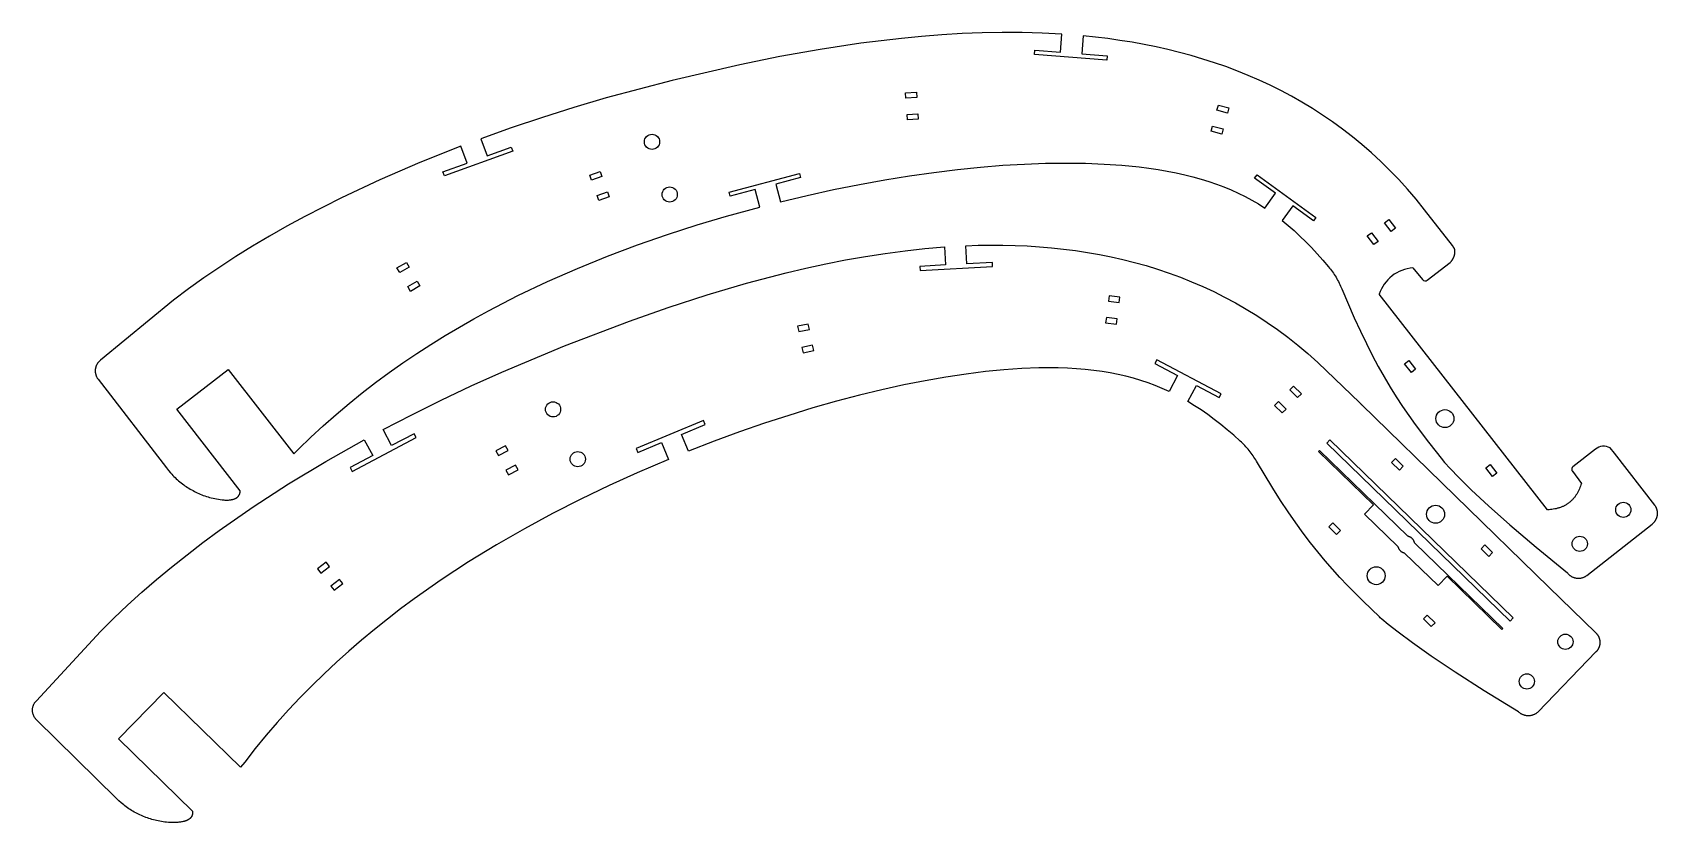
# Model space of a CAD drawing. Extents: x -698 to -318, y -2488 to -2303.
import ezdxf

# ---------------------------------------------------------------- set-up
doc = ezdxf.new("R2010")
doc.units = 0
doc.layers.add('FAB_3$CAMERA$NECK', color=7, linetype='CONTINUOUS')

msp = doc.modelspace()

# ---------------------------------------------------------------- linework, layer by layer
at = {"layer": 'FAB_3$CAMERA$NECK'}
for p, q in [((-480.28, -2303.54), (-485.01, -2303.81)), ((-475.57, -2303.35), (-480.28, -2303.54)), ((-470.88, -2303.27), (-475.57, -2303.35)), ((-466.21, -2303.29), (-470.88, -2303.27)), ((-461.56, -2303.42), (-466.21, -2303.29)), ((-456.95, -2303.66), (-461.56, -2303.42)), ((-457.29, -2307.87), (-456.95, -2303.66)), ((-513.48, -2307.22), (-522.93, -2308.91)), ((-503.99, -2305.79), (-513.48, -2307.22)), ((-494.49, -2304.64), (-503.99, -2305.79)), ((-489.75, -2304.18), (-494.49, -2304.64)), ((-485.01, -2303.81), (-489.75, -2304.18)), ((-463.35, -2308.38), (-463.27, -2307.39)), ((-463.27, -2307.39), (-457.29, -2307.87)), ((-451.97, -2304.06), (-452.31, -2308.27)), ((-449.08, -2304.36), (-451.97, -2304.06)), ((-446.21, -2304.71), (-449.08, -2304.36)), ((-443.36, -2305.11), (-446.21, -2304.71)), ((-440.53, -2305.56), (-443.36, -2305.11)), ((-437.72, -2306.07), (-440.53, -2305.56)), ((-434.92, -2306.64), (-437.72, -2306.07)), ((-432.15, -2307.26), (-434.92, -2306.64)), ((-429.39, -2307.94), (-432.15, -2307.26)), ((-532.31, -2310.8), (-548.12, -2314.46)), ((-522.93, -2308.91), (-532.31, -2310.8)), ((-446.41, -2309.76), (-463.35, -2308.38)), ((-452.31, -2308.27), (-446.33, -2308.76)), ((-446.33, -2308.76), (-446.41, -2309.76)), ((-426.66, -2308.68), (-429.39, -2307.94)), ((-423.95, -2309.48), (-426.66, -2308.68)), ((-421.27, -2310.34), (-423.95, -2309.48)), ((-418.61, -2311.26), (-421.27, -2310.34)), ((-415.98, -2312.25), (-418.61, -2311.26)), ((-548.12, -2314.46), (-563.54, -2318.59)), ((-413.37, -2313.3), (-415.98, -2312.25)), ((-410.79, -2314.42), (-413.37, -2313.3)), ((-408.24, -2315.61), (-410.79, -2314.42)), ((-563.54, -2318.59), (-571.08, -2320.82)), ((-493.49, -2317.36), (-490.96, -2317.19)), ((-493.41, -2318.63), (-493.49, -2317.36)), ((-490.87, -2318.46), (-493.41, -2318.63)), ((-490.96, -2317.19), (-490.87, -2318.46)), ((-405.72, -2316.86), (-408.24, -2315.61)), ((-403.23, -2318.19), (-405.72, -2316.86)), ((-400.78, -2319.58), (-403.23, -2318.19)), ((-571.08, -2320.82), (-578.48, -2323.15)), ((-493.16, -2322.43), (-490.63, -2322.26)), ((-493.08, -2323.7), (-493.16, -2322.43)), ((-490.63, -2322.26), (-490.55, -2323.53)), ((-420.67, -2321.47), (-420.33, -2320.25)), ((-418.22, -2322.14), (-420.67, -2321.47)), ((-420.33, -2320.25), (-417.88, -2320.91)), ((-417.88, -2320.91), (-418.22, -2322.14)), ((-398.35, -2321.05), (-400.78, -2319.58)), ((-395.96, -2322.59), (-398.35, -2321.05)), ((-393.6, -2324.2), (-395.96, -2322.59)), ((-585.74, -2325.59), (-592.86, -2328.12)), ((-578.48, -2323.15), (-585.74, -2325.59)), ((-490.55, -2323.53), (-493.08, -2323.7)), ((-422, -2326.38), (-421.67, -2325.15)), ((-419.55, -2327.04), (-422, -2326.38)), ((-421.67, -2325.15), (-419.21, -2325.82)), ((-419.21, -2325.82), (-419.55, -2327.04)), ((-391.28, -2325.9), (-393.6, -2324.2)), ((-388.99, -2327.66), (-391.28, -2325.9)), ((-597.54, -2329.87), (-607.18, -2333.71)), ((-596.1, -2333.83), (-597.54, -2329.87)), ((-592.86, -2328.12), (-591.4, -2332.12)), ((-591.4, -2332.12), (-585.76, -2330.07)), ((-585.76, -2330.07), (-585.42, -2331.01)), ((-386.74, -2329.51), (-388.99, -2327.66)), ((-384.53, -2331.43), (-386.74, -2329.51)), ((-607.18, -2333.71), (-616.49, -2337.73)), ((-601.74, -2335.89), (-596.1, -2333.83)), ((-585.42, -2331.01), (-601.4, -2336.83)), ((-470.73, -2334.34), (-465.65, -2334.05)), ((-465.65, -2334.05), (-460.74, -2333.87)), ((-460.74, -2333.87), (-456, -2333.81)), ((-456, -2333.81), (-451.44, -2333.87)), ((-451.44, -2333.87), (-447.06, -2334.04)), ((-447.06, -2334.04), (-442.88, -2334.33)), ((-382.36, -2333.44), (-384.53, -2331.43)), ((-380.23, -2335.53), (-382.36, -2333.44)), ((-616.49, -2337.73), (-625.45, -2341.93)), ((-601.4, -2336.83), (-601.74, -2335.89)), ((-567.38, -2336.62), (-564.99, -2335.77)), ((-566.95, -2337.82), (-567.38, -2336.62)), ((-564.56, -2336.97), (-566.95, -2337.82)), ((-564.99, -2335.77), (-564.56, -2336.97)), ((-534.78, -2340.59), (-518.35, -2336.24)), ((-518.09, -2337.21), (-523.89, -2338.74)), ((-518.35, -2336.24), (-518.09, -2337.21)), ((-504.31, -2338.81), (-498.37, -2337.74)), ((-498.37, -2337.74), (-492.57, -2336.8)), ((-492.57, -2336.8), (-486.89, -2335.99)), ((-486.89, -2335.99), (-481.36, -2335.31)), ((-481.36, -2335.31), (-475.97, -2334.77)), ((-475.97, -2334.77), (-470.73, -2334.34)), ((-442.88, -2334.33), (-438.89, -2334.72)), ((-438.89, -2334.72), (-436.62, -2335.01)), ((-436.62, -2335.01), (-434.42, -2335.33)), ((-434.42, -2335.33), (-432.29, -2335.69)), ((-432.29, -2335.69), (-430.22, -2336.1)), ((-430.22, -2336.1), (-428.21, -2336.54)), ((-428.21, -2336.54), (-426.27, -2337.02)), ((-426.27, -2337.02), (-424.38, -2337.55)), ((-424.38, -2337.55), (-422.54, -2338.12)), ((-411.86, -2337.38), (-411.27, -2336.57)), ((-407, -2340.89), (-411.86, -2337.38)), ((-411.27, -2336.57), (-397.5, -2346.53)), ((-378.13, -2337.7), (-380.23, -2335.53)), ((-376.08, -2339.95), (-378.13, -2337.7)), ((-565.68, -2341.41), (-563.28, -2340.56)), ((-565.25, -2342.61), (-565.68, -2341.41)), ((-562.86, -2341.75), (-565.25, -2342.61)), ((-563.28, -2340.56), (-562.86, -2341.75)), ((-534.52, -2341.56), (-534.78, -2340.59)), ((-528.72, -2340.02), (-534.52, -2341.56)), ((-527.64, -2344.12), (-528.72, -2340.02)), ((-523.89, -2338.74), (-522.79, -2342.88)), ((-522.79, -2342.88), (-516.52, -2341.38)), ((-516.52, -2341.38), (-510.36, -2340.03)), ((-510.36, -2340.03), (-504.31, -2338.81)), ((-422.54, -2338.12), (-420.76, -2338.74)), ((-420.76, -2338.74), (-419.02, -2339.39)), ((-419.02, -2339.39), (-417.33, -2340.1)), ((-417.33, -2340.1), (-415.69, -2340.85)), ((-415.69, -2340.85), (-414.08, -2341.65)), ((-414.08, -2341.65), (-412.51, -2342.5)), ((-409.48, -2344.34), (-407, -2340.89)), ((-374.07, -2342.29), (-376.08, -2339.95)), ((-625.45, -2341.93), (-634.05, -2346.33)), ((-535.37, -2346.24), (-527.64, -2344.12)), ((-412.51, -2342.5), (-410.98, -2343.39)), ((-410.98, -2343.39), (-409.48, -2344.34)), ((-402.94, -2343.82), (-405.43, -2347.26)), ((-398.08, -2347.34), (-402.94, -2343.82)), ((-372.11, -2344.72), (-374.07, -2342.29)), ((-365.59, -2353.09), (-372.11, -2344.72)), ((-638.22, -2348.59), (-642.3, -2350.91)), ((-634.05, -2346.33), (-638.22, -2348.59)), ((-549.23, -2350.54), (-542.27, -2348.3)), ((-542.27, -2348.3), (-535.37, -2346.24)), ((-405.43, -2347.26), (-404.02, -2348.42)), ((-404.02, -2348.42), (-402.63, -2349.63)), ((-397.5, -2346.53), (-398.08, -2347.34)), ((-381.46, -2347.79), (-380.45, -2347.02)), ((-379.91, -2349.81), (-381.46, -2347.79)), ((-380.45, -2347.02), (-378.9, -2349.03)), ((-378.9, -2349.03), (-379.91, -2349.81)), ((-642.3, -2350.91), (-646.28, -2353.28)), ((-563.26, -2355.61), (-556.24, -2352.97)), ((-556.24, -2352.97), (-549.23, -2350.54)), ((-479.43, -2353.16), (-476.53, -2353.06)), ((-479.19, -2357.38), (-479.43, -2353.16)), ((-476.53, -2353.06), (-473.64, -2353.02)), ((-473.64, -2353.02), (-470.76, -2353.03)), ((-470.76, -2353.03), (-467.89, -2353.09)), ((-467.89, -2353.09), (-465.04, -2353.21)), ((-402.63, -2349.63), (-401.26, -2350.89)), ((-401.26, -2350.89), (-399.9, -2352.21)), ((-399.9, -2352.21), (-398.56, -2353.59)), ((-385.49, -2350.88), (-384.48, -2350.11)), ((-383.94, -2352.9), (-385.49, -2350.88)), ((-384.48, -2350.11), (-382.93, -2352.13)), ((-382.93, -2352.13), (-383.94, -2352.9)), ((-365.55, -2353.14), (-365.59, -2353.09)), ((-365.51, -2353.2), (-365.55, -2353.14)), ((-650.17, -2355.69), (-653.96, -2358.17)), ((-646.28, -2353.28), (-650.17, -2355.69)), ((-570.27, -2358.46), (-563.26, -2355.61)), ((-512.2, -2357.41), (-507.55, -2356.49)), ((-507.55, -2356.49), (-502.91, -2355.67)), ((-502.91, -2355.67), (-498.27, -2354.95)), ((-498.27, -2354.95), (-493.64, -2354.33)), ((-493.64, -2354.33), (-489.03, -2353.83)), ((-489.03, -2353.83), (-484.42, -2353.44)), ((-484.42, -2353.44), (-484.19, -2357.66)), ((-465.04, -2353.21), (-462.19, -2353.39)), ((-462.19, -2353.39), (-459.36, -2353.63)), ((-459.36, -2353.63), (-456.54, -2353.93)), ((-456.54, -2353.93), (-453.73, -2354.29)), ((-453.73, -2354.29), (-450.94, -2354.71)), ((-450.94, -2354.71), (-448.16, -2355.2)), ((-448.16, -2355.2), (-445.4, -2355.75)), ((-445.4, -2355.75), (-442.66, -2356.37)), ((-442.66, -2356.37), (-439.94, -2357.06)), ((-398.56, -2353.59), (-397.22, -2355.02)), ((-397.22, -2355.02), (-395.9, -2356.52)), ((-395.9, -2356.52), (-394.58, -2358.07)), ((-366.06, -2356.98), (-365.98, -2356.91)), ((-365.98, -2356.91), (-365.91, -2356.83)), ((-365.91, -2356.83), (-365.83, -2356.75)), ((-365.83, -2356.75), (-365.79, -2356.71)), ((-365.79, -2356.71), (-365.76, -2356.67)), ((-365.76, -2356.67), (-365.72, -2356.62)), ((-365.72, -2356.62), (-365.69, -2356.58)), ((-365.69, -2356.58), (-365.65, -2356.54)), ((-365.65, -2356.54), (-365.62, -2356.49)), ((-365.62, -2356.49), (-365.59, -2356.44)), ((-365.59, -2356.44), (-365.55, -2356.4)), ((-365.55, -2356.4), (-365.52, -2356.35)), ((-365.52, -2356.35), (-365.49, -2356.3)), ((-365.47, -2353.25), (-365.51, -2353.2)), ((-365.49, -2356.3), (-365.46, -2356.25)), ((-365.44, -2353.31), (-365.47, -2353.25)), ((-365.46, -2356.25), (-365.43, -2356.2)), ((-365.4, -2353.37), (-365.44, -2353.31)), ((-365.43, -2356.2), (-365.4, -2356.15)), ((-365.37, -2353.43), (-365.4, -2353.37)), ((-365.4, -2356.15), (-365.37, -2356.1)), ((-365.33, -2353.49), (-365.37, -2353.43)), ((-365.37, -2356.1), (-365.35, -2356.05)), ((-365.35, -2356.05), (-365.32, -2355.99)), ((-365.12, -2353.77), (-365.33, -2353.49)), ((-365.32, -2355.99), (-365.29, -2355.94)), ((-365.29, -2355.94), (-365.27, -2355.88)), ((-365.27, -2355.88), (-365.25, -2355.83)), ((-365.25, -2355.83), (-365.22, -2355.77)), ((-365.22, -2355.77), (-365.2, -2355.72)), ((-365.2, -2355.72), (-365.18, -2355.66)), ((-365.18, -2355.66), (-365.16, -2355.6)), ((-365.16, -2355.6), (-365.14, -2355.55)), ((-365.14, -2355.55), (-365.13, -2355.49)), ((-365.13, -2355.49), (-365.11, -2355.43)), ((-365.1, -2353.82), (-365.12, -2353.77)), ((-365.11, -2355.43), (-365.1, -2355.37)), ((-365.09, -2353.88), (-365.1, -2353.82)), ((-365.1, -2355.37), (-365.08, -2355.31)), ((-365.08, -2353.94), (-365.09, -2353.88)), ((-365.06, -2353.99), (-365.08, -2353.94)), ((-365.08, -2355.31), (-365.07, -2355.25)), ((-365.07, -2355.25), (-365.06, -2355.19)), ((-365.05, -2354.05), (-365.06, -2353.99)), ((-365.06, -2355.19), (-365.05, -2355.13)), ((-365.04, -2354.11), (-365.05, -2354.05)), ((-365.05, -2355.13), (-365.04, -2355.07)), ((-365.03, -2354.17), (-365.04, -2354.11)), ((-365.04, -2355.07), (-365.03, -2355.01)), ((-365.03, -2354.23), (-365.03, -2354.17)), ((-365.02, -2354.29), (-365.03, -2354.23)), ((-365.03, -2355.01), (-365.02, -2354.95)), ((-365.01, -2354.35), (-365.02, -2354.29)), ((-365.02, -2354.89), (-365.01, -2354.83)), ((-365.02, -2354.95), (-365.02, -2354.89)), ((-365.01, -2354.41), (-365.01, -2354.35)), ((-365.01, -2354.47), (-365.01, -2354.41)), ((-365.01, -2354.53), (-365.01, -2354.47)), ((-365, -2354.59), (-365.01, -2354.53)), ((-365.01, -2354.71), (-365, -2354.65)), ((-365.01, -2354.77), (-365.01, -2354.71)), ((-365.01, -2354.83), (-365.01, -2354.77)), ((-365, -2354.65), (-365, -2354.59)), ((-657.66, -2360.69), (-661.26, -2363.27)), ((-653.96, -2358.17), (-657.66, -2360.69)), ((-612.5, -2358.34), (-610.3, -2357.06)), ((-611.86, -2359.44), (-612.5, -2358.34)), ((-609.66, -2358.16), (-611.86, -2359.44)), ((-610.3, -2357.06), (-609.66, -2358.16)), ((-577.27, -2361.53), (-570.27, -2358.46)), ((-530.74, -2361.95), (-521.48, -2359.52)), ((-521.48, -2359.52), (-516.84, -2358.42)), ((-516.84, -2358.42), (-512.2, -2357.41)), ((-484.19, -2357.66), (-490.18, -2357.99)), ((-490.18, -2357.99), (-490.12, -2358.99)), ((-490.12, -2358.99), (-473.15, -2358.04)), ((-473.2, -2357.05), (-479.19, -2357.38)), ((-473.15, -2358.04), (-473.2, -2357.05)), ((-439.94, -2357.06), (-437.23, -2357.82)), ((-437.23, -2357.82), (-434.54, -2358.65)), ((-434.54, -2358.65), (-431.87, -2359.55)), ((-431.87, -2359.55), (-429.23, -2360.52)), ((-429.23, -2360.52), (-426.6, -2361.57)), ((-394.58, -2358.07), (-394.34, -2358.37)), ((-394.34, -2358.37), (-394.1, -2358.66)), ((-394.1, -2358.66), (-393.87, -2358.97)), ((-393.87, -2358.97), (-393.65, -2359.28)), ((-393.65, -2359.28), (-393.43, -2359.59)), ((-393.43, -2359.59), (-393.22, -2359.91)), ((-393.22, -2359.91), (-393.01, -2360.23)), ((-393.01, -2360.23), (-392.81, -2360.55)), ((-392.81, -2360.55), (-392.62, -2360.88)), ((-374.81, -2358.34), (-372.55, -2361.08)), ((-371.45, -2361.2), (-366.14, -2357.05)), ((-366.14, -2357.05), (-366.06, -2356.98)), ((-661.26, -2363.27), (-664.76, -2365.92)), ((-609.95, -2362.73), (-607.75, -2361.46)), ((-609.31, -2363.83), (-609.95, -2362.73)), ((-607.11, -2362.55), (-609.31, -2363.83)), ((-607.75, -2361.46), (-607.11, -2362.55)), ((-584.21, -2364.83), (-577.27, -2361.53)), ((-539.94, -2364.66), (-530.74, -2361.95)), ((-426.6, -2361.57), (-424, -2362.69)), ((-424, -2362.69), (-421.42, -2363.89)), ((-421.42, -2363.89), (-418.87, -2365.17)), ((-392.62, -2360.88), (-392.43, -2361.21)), ((-392.43, -2361.21), (-392.25, -2361.55)), ((-392.25, -2361.55), (-392.07, -2361.89)), ((-392.07, -2361.89), (-391.9, -2362.23)), ((-391.9, -2362.23), (-391.74, -2362.58)), ((-391.74, -2362.58), (-391.59, -2362.92)), ((-391.59, -2362.92), (-391.44, -2363.27)), ((-391.44, -2363.27), (-388.54, -2370.03)), ((-343.31, -2414.96), (-382.72, -2364.52)), ((-664.76, -2365.92), (-681.85, -2379.93)), ((-591.09, -2368.38), (-584.21, -2364.83)), ((-558.11, -2370.77), (-549.07, -2367.61)), ((-549.07, -2367.61), (-539.94, -2364.66)), ((-445.89, -2364.89), (-446.05, -2366.15)), ((-446.05, -2366.15), (-443.53, -2366.47)), ((-443.37, -2365.22), (-445.89, -2364.89)), ((-443.53, -2366.47), (-443.37, -2365.22)), ((-418.87, -2365.17), (-416.33, -2366.53)), ((-416.33, -2366.53), (-413.83, -2367.97)), ((-413.83, -2367.97), (-411.35, -2369.5)), ((-597.88, -2372.18), (-594.49, -2370.25)), ((-594.49, -2370.25), (-591.09, -2368.38)), ((-573.28, -2376.54), (-558.11, -2370.77)), ((-516.27, -2371.48), (-518.76, -2371.98)), ((-518.76, -2371.98), (-518.5, -2373.23)), ((-516.02, -2372.72), (-516.27, -2371.48)), ((-446.54, -2369.93), (-446.7, -2371.19)), ((-446.7, -2371.19), (-444.18, -2371.51)), ((-444.02, -2370.25), (-446.54, -2369.93)), ((-444.18, -2371.51), (-444.02, -2370.25)), ((-411.35, -2369.5), (-408.9, -2371.1)), ((-408.9, -2371.1), (-406.47, -2372.79)), ((-388.54, -2370.03), (-387.12, -2373.12)), ((-604.55, -2376.23), (-601.23, -2374.17)), ((-601.23, -2374.17), (-597.88, -2372.18)), ((-518.5, -2373.23), (-516.02, -2372.72)), ((-406.47, -2372.79), (-404.07, -2374.57)), ((-404.07, -2374.57), (-401.71, -2376.44)), ((-387.12, -2373.12), (-385.71, -2376.03)), ((-611.1, -2380.56), (-607.84, -2378.36)), ((-607.84, -2378.36), (-604.55, -2376.23)), ((-587.99, -2382.73), (-573.28, -2376.54)), ((-515.25, -2376.45), (-517.74, -2376.96)), ((-517.74, -2376.96), (-517.49, -2378.21)), ((-517.49, -2378.21), (-515, -2377.7)), ((-515, -2377.7), (-515.25, -2376.45)), ((-401.71, -2376.44), (-399.37, -2378.39)), ((-399.37, -2378.39), (-397.06, -2380.44)), ((-385.71, -2376.03), (-384.32, -2378.78)), ((-384.32, -2378.78), (-382.92, -2381.39)), ((-683.07, -2382.16), (-683.08, -2382.27)), ((-683.08, -2382.27), (-683.08, -2382.37)), ((-683.08, -2382.37), (-683.08, -2382.48)), ((-683.08, -2382.48), (-683.08, -2382.59)), ((-683.08, -2382.59), (-683.07, -2382.7)), ((-683.06, -2382.05), (-683.07, -2382.16)), ((-683.07, -2382.7), (-683.06, -2382.81)), ((-683.04, -2381.94), (-683.06, -2382.05)), ((-683.06, -2382.81), (-683.05, -2382.92)), ((-683.05, -2382.92), (-683.03, -2383.02)), ((-683.02, -2381.83), (-683.04, -2381.94)), ((-683.03, -2383.02), (-683.01, -2383.13)), ((-683, -2381.73), (-683.02, -2381.83)), ((-683.01, -2383.13), (-682.98, -2383.23)), ((-682.97, -2381.62), (-683, -2381.73)), ((-682.98, -2383.23), (-682.95, -2383.34)), ((-682.94, -2381.52), (-682.97, -2381.62)), ((-682.95, -2383.34), (-682.92, -2383.44)), ((-682.91, -2381.42), (-682.94, -2381.52)), ((-682.92, -2383.44), (-682.89, -2383.55)), ((-682.87, -2381.31), (-682.91, -2381.42)), ((-682.89, -2383.55), (-682.85, -2383.65)), ((-682.83, -2381.21), (-682.87, -2381.31)), ((-682.79, -2381.11), (-682.83, -2381.21)), ((-682.74, -2381.01), (-682.79, -2381.11)), ((-682.69, -2380.92), (-682.74, -2381.01)), ((-682.64, -2380.82), (-682.69, -2380.92)), ((-682.58, -2380.73), (-682.64, -2380.82)), ((-682.52, -2380.64), (-682.58, -2380.73)), ((-682.46, -2380.55), (-682.52, -2380.64)), ((-682.39, -2380.47), (-682.46, -2380.55)), ((-682.32, -2380.38), (-682.39, -2380.47)), ((-682.25, -2380.3), (-682.32, -2380.38)), ((-682.17, -2380.22), (-682.25, -2380.3)), ((-682.1, -2380.15), (-682.17, -2380.22)), ((-682.02, -2380.07), (-682.1, -2380.15)), ((-681.93, -2380), (-682.02, -2380.07)), ((-681.85, -2379.93), (-681.93, -2380)), ((-664.03, -2391.39), (-652.02, -2382.08)), ((-652.02, -2382.08), (-636.66, -2401.85)), ((-617.49, -2385.17), (-614.31, -2382.83)), ((-614.31, -2382.83), (-611.1, -2380.56)), ((-595.15, -2385.96), (-587.99, -2382.73)), ((-479.37, -2383.18), (-484.06, -2383.88)), ((-474.85, -2382.62), (-479.37, -2383.18)), ((-470.49, -2382.2), (-474.85, -2382.62)), ((-466.3, -2381.91), (-470.49, -2382.2)), ((-462.3, -2381.76), (-466.3, -2381.91)), ((-460.02, -2381.73), (-462.3, -2381.76)), ((-457.79, -2381.75), (-460.02, -2381.73)), ((-455.63, -2381.82), (-457.79, -2381.75)), ((-453.53, -2381.94), (-455.63, -2381.82)), ((-451.48, -2382.1), (-453.53, -2381.94)), ((-449.48, -2382.32), (-451.48, -2382.1)), ((-447.54, -2382.58), (-449.48, -2382.32)), ((-445.64, -2382.9), (-447.54, -2382.58)), ((-443.79, -2383.26), (-445.64, -2382.9)), ((-441.98, -2383.68), (-443.79, -2383.26)), ((-434.69, -2379.83), (-435.16, -2380.71)), ((-435.16, -2380.71), (-429.87, -2383.53)), ((-419.69, -2387.82), (-434.69, -2379.83)), ((-429.87, -2383.53), (-431.86, -2387.28)), ((-397.06, -2380.44), (-387.23, -2389.93)), ((-382.92, -2381.39), (-381.52, -2383.87)), ((-376.76, -2380.79), (-375.76, -2380.01)), ((-375.19, -2382.79), (-376.76, -2380.79)), ((-375.76, -2380.01), (-374.19, -2382.01)), ((-374.19, -2382.01), (-375.19, -2382.79)), ((-682.85, -2383.65), (-682.8, -2383.75)), ((-682.8, -2383.75), (-682.76, -2383.85)), ((-682.76, -2383.85), (-682.71, -2383.94)), ((-682.71, -2383.94), (-682.65, -2384.04)), ((-682.65, -2384.04), (-682.6, -2384.13)), ((-682.6, -2384.13), (-682.54, -2384.22)), ((-682.54, -2384.22), (-682.48, -2384.31)), ((-682.48, -2384.31), (-682.41, -2384.4)), ((-682.41, -2384.4), (-666.41, -2405.14)), ((-620.62, -2387.58), (-617.49, -2385.17)), ((-602.17, -2389.28), (-595.15, -2385.96)), ((-499.03, -2386.84), (-504.29, -2388.12)), ((-493.9, -2385.71), (-499.03, -2386.84)), ((-488.9, -2384.73), (-493.9, -2385.71)), ((-484.06, -2383.88), (-488.9, -2384.73)), ((-440.21, -2384.15), (-441.98, -2383.68)), ((-438.48, -2384.67), (-440.21, -2384.15)), ((-436.78, -2385.24), (-438.48, -2384.67)), ((-435.11, -2385.87), (-436.78, -2385.24)), ((-433.47, -2386.55), (-435.11, -2385.87)), ((-431.86, -2387.28), (-433.47, -2386.55)), ((-427.45, -2389.63), (-425.45, -2385.88)), ((-425.45, -2385.88), (-420.16, -2388.7)), ((-402.73, -2385.99), (-403.62, -2386.89)), ((-403.62, -2386.89), (-401.82, -2388.67)), ((-400.92, -2387.77), (-402.73, -2385.99)), ((-381.52, -2383.87), (-380.12, -2386.25)), ((-380.12, -2386.25), (-378.7, -2388.53)), ((-626.74, -2392.63), (-623.7, -2390.07)), ((-623.7, -2390.07), (-620.62, -2387.58)), ((-609.03, -2392.69), (-602.17, -2389.28)), ((-515.2, -2391.11), (-520.82, -2392.84)), ((-509.68, -2389.54), (-515.2, -2391.11)), ((-504.29, -2388.12), (-509.68, -2389.54)), ((-425.89, -2390.58), (-427.45, -2389.63)), ((-424.35, -2391.59), (-425.89, -2390.58)), ((-420.16, -2388.7), (-419.69, -2387.82)), ((-406.3, -2389.6), (-407.2, -2390.5)), ((-407.2, -2390.5), (-405.39, -2392.29)), ((-404.5, -2391.38), (-406.3, -2389.6)), ((-401.82, -2388.67), (-400.92, -2387.77)), ((-387.23, -2389.93), (-387.18, -2389.98)), ((-387.18, -2389.98), (-387.14, -2390.03)), ((-387.14, -2390.03), (-387.09, -2390.08)), ((-387.09, -2390.08), (-387.05, -2390.13)), ((-387.05, -2390.13), (-387, -2390.18)), ((-387, -2390.18), (-386.96, -2390.23)), ((-386.96, -2390.23), (-386.92, -2390.28)), ((-386.92, -2390.28), (-386.88, -2390.34)), ((-386.88, -2390.34), (-343.02, -2433.01)), ((-378.7, -2388.53), (-377.26, -2390.74)), ((-377.26, -2390.74), (-375.8, -2392.88)), ((-649.15, -2410.48), (-664.03, -2391.39)), ((-629.72, -2395.27), (-626.74, -2392.63)), ((-615.74, -2396.17), (-609.03, -2392.69)), ((-540.81, -2394.07), (-556.5, -2400.62)), ((-540.43, -2394.99), (-540.81, -2394.07)), ((-526.55, -2394.71), (-532.38, -2396.73)), ((-520.82, -2392.84), (-526.55, -2394.71)), ((-422.82, -2392.65), (-424.35, -2391.59)), ((-421.3, -2393.78), (-422.82, -2392.65)), ((-419.78, -2394.96), (-421.3, -2393.78)), ((-418.26, -2396.2), (-419.78, -2394.96)), ((-405.39, -2392.29), (-404.5, -2391.38)), ((-375.8, -2392.88), (-374.3, -2394.98)), ((-374.3, -2394.98), (-371.2, -2399.12)), ((-635.52, -2400.77), (-632.65, -2397.98)), ((-632.65, -2397.98), (-629.72, -2395.27)), ((-629.16, -2403.65), (-620.14, -2398.54)), ((-623.01, -2405.95), (-607.98, -2398.02)), ((-620.14, -2398.54), (-618.17, -2402.27)), ((-613.75, -2399.93), (-615.74, -2396.17)), ((-608.44, -2397.13), (-613.75, -2399.93)), ((-607.98, -2398.02), (-608.44, -2397.13)), ((-545.96, -2397.31), (-540.43, -2394.99)), ((-544.32, -2401.25), (-545.96, -2397.31)), ((-532.38, -2396.73), (-538.31, -2398.92)), ((-416.74, -2397.5), (-418.26, -2396.2)), ((-415.22, -2398.86), (-416.74, -2397.5)), ((-394.25, -2398.6), (-394.94, -2399.32)), ((-351.4, -2440.25), (-394.25, -2398.6)), ((-636.66, -2401.85), (-635.52, -2400.77)), ((-618.17, -2402.27), (-623.48, -2405.07)), ((-587.08, -2399.95), (-589.34, -2401.12)), ((-589.34, -2401.12), (-588.75, -2402.25)), ((-588.75, -2402.25), (-586.5, -2401.08)), ((-586.5, -2401.08), (-587.08, -2399.95)), ((-556.5, -2400.62), (-556.11, -2401.54)), ((-556.11, -2401.54), (-550.58, -2399.23)), ((-550.58, -2399.23), (-548.95, -2403.14)), ((-538.31, -2398.92), (-544.32, -2401.25)), ((-414.95, -2399.12), (-415.22, -2398.86)), ((-414.67, -2399.38), (-414.95, -2399.12)), ((-414.4, -2399.65), (-414.67, -2399.38)), ((-414.14, -2399.93), (-414.4, -2399.65)), ((-413.88, -2400.21), (-414.14, -2399.93)), ((-413.63, -2400.49), (-413.88, -2400.21)), ((-413.38, -2400.78), (-413.63, -2400.49)), ((-413.14, -2401.08), (-413.38, -2400.78)), ((-412.9, -2401.38), (-413.14, -2401.08)), ((-412.67, -2401.68), (-412.9, -2401.38)), ((-412.44, -2401.99), (-412.67, -2401.68)), ((-412.22, -2402.3), (-412.44, -2401.99)), ((-412.01, -2402.62), (-412.22, -2402.3)), ((-396.65, -2401.07), (-396.87, -2401.3)), ((-396.87, -2401.3), (-384.05, -2413.76)), ((-383.83, -2413.53), (-396.65, -2401.07)), ((-394.94, -2399.32), (-352.1, -2440.96)), ((-371.2, -2399.12), (-367.92, -2403.28)), ((-332.13, -2400.75), (-337.38, -2404.85)), ((-327.69, -2401.73), (-328.69, -2400.45)), ((-318.23, -2413.87), (-327.69, -2401.73)), ((-666.41, -2405.14), (-665.93, -2405.74)), ((-665.93, -2405.74), (-665.44, -2406.32)), ((-665.44, -2406.32), (-665.18, -2406.6)), ((-637.84, -2408.9), (-629.16, -2403.65)), ((-623.48, -2405.07), (-623.01, -2405.95)), ((-584.75, -2404.46), (-587, -2405.63)), ((-587, -2405.63), (-586.42, -2406.76)), ((-586.42, -2406.76), (-584.16, -2405.59)), ((-584.16, -2405.59), (-584.75, -2404.46)), ((-556.32, -2406.29), (-562.87, -2409.27)), ((-548.95, -2403.14), (-556.32, -2406.29)), ((-411.8, -2402.94), (-412.01, -2402.62)), ((-411.6, -2403.26), (-411.8, -2402.94)), ((-411.41, -2403.59), (-411.6, -2403.26)), ((-407.61, -2409.89), (-411.41, -2403.59)), ((-378.92, -2402.96), (-379.81, -2403.87)), ((-379.81, -2403.87), (-377.98, -2405.64)), ((-377.1, -2404.72), (-378.92, -2402.96)), ((-377.98, -2405.64), (-377.1, -2404.72)), ((-367.92, -2403.28), (-367.74, -2403.49)), ((-367.74, -2403.49), (-367.4, -2403.89)), ((-367.4, -2403.89), (-366.14, -2405.26)), ((-366.14, -2405.26), (-364.06, -2407.41)), ((-357.76, -2405.15), (-356.76, -2404.37)), ((-356.2, -2407.16), (-357.76, -2405.15)), ((-356.76, -2404.37), (-355.2, -2406.38)), ((-355.2, -2406.38), (-356.2, -2407.16)), ((-337.66, -2405.35), (-337.67, -2405.37)), ((-337.67, -2405.37), (-337.67, -2405.39)), ((-337.67, -2405.39), (-337.67, -2405.41)), ((-337.67, -2405.41), (-337.67, -2405.43)), ((-337.67, -2405.43), (-337.67, -2405.45)), ((-337.67, -2405.45), (-337.67, -2405.47)), ((-337.67, -2405.47), (-337.67, -2405.49)), ((-337.67, -2405.49), (-337.67, -2405.51)), ((-337.67, -2405.51), (-337.67, -2405.53)), ((-337.67, -2405.53), (-337.67, -2405.55)), ((-337.67, -2405.55), (-337.66, -2405.57)), ((-337.65, -2405.29), (-337.66, -2405.31)), ((-337.66, -2405.31), (-337.66, -2405.33)), ((-337.66, -2405.33), (-337.66, -2405.35)), ((-337.66, -2405.57), (-337.66, -2405.59)), ((-337.66, -2405.59), (-337.66, -2405.61)), ((-337.66, -2405.61), (-337.65, -2405.63)), ((-337.64, -2405.25), (-337.65, -2405.27)), ((-337.65, -2405.27), (-337.65, -2405.29)), ((-337.65, -2405.63), (-337.65, -2405.65)), ((-337.65, -2405.65), (-337.64, -2405.67)), ((-337.63, -2405.21), (-337.64, -2405.23)), ((-337.64, -2405.23), (-337.64, -2405.25)), ((-337.64, -2405.67), (-337.64, -2405.68)), ((-337.64, -2405.68), (-337.63, -2405.7)), ((-337.62, -2405.18), (-337.63, -2405.2)), ((-337.63, -2405.2), (-337.63, -2405.21)), ((-337.63, -2405.7), (-337.63, -2405.72)), ((-337.63, -2405.72), (-337.62, -2405.74)), ((-337.61, -2405.16), (-337.62, -2405.18)), ((-337.62, -2405.74), (-337.61, -2405.76)), ((-337.6, -2405.14), (-337.61, -2405.16)), ((-337.61, -2405.76), (-337.61, -2405.77)), ((-337.61, -2405.77), (-337.6, -2405.79)), ((-337.59, -2405.11), (-337.6, -2405.12)), ((-337.6, -2405.12), (-337.6, -2405.14)), ((-337.6, -2405.79), (-337.59, -2405.81)), ((-337.58, -2405.09), (-337.59, -2405.11)), ((-337.59, -2405.81), (-337.58, -2405.82)), ((-337.57, -2405.07), (-337.58, -2405.09)), ((-337.58, -2405.82), (-337.57, -2405.84)), ((-337.56, -2405.05), (-337.57, -2405.07)), ((-337.57, -2405.84), (-337.56, -2405.86)), ((-337.55, -2405.04), (-337.56, -2405.05)), ((-337.56, -2405.86), (-337.56, -2405.87)), ((-337.56, -2405.87), (-337.55, -2405.89)), ((-337.54, -2405.02), (-337.55, -2405.04)), ((-337.55, -2405.89), (-337.54, -2405.9)), ((-337.53, -2405.01), (-337.54, -2405.02)), ((-337.54, -2405.9), (-337.53, -2405.92)), ((-337.52, -2404.99), (-337.53, -2405.01)), ((-337.53, -2405.92), (-337.52, -2405.93)), ((-337.51, -2404.98), (-337.52, -2404.99)), ((-337.52, -2405.93), (-335.41, -2408.78)), ((-337.49, -2404.96), (-337.51, -2404.98)), ((-337.48, -2404.95), (-337.49, -2404.96)), ((-337.47, -2404.93), (-337.48, -2404.95)), ((-337.46, -2404.92), (-337.47, -2404.93)), ((-337.44, -2404.91), (-337.46, -2404.92)), ((-337.43, -2404.89), (-337.44, -2404.91)), ((-337.42, -2404.88), (-337.43, -2404.89)), ((-337.41, -2404.87), (-337.42, -2404.88)), ((-337.39, -2404.86), (-337.41, -2404.87)), ((-337.38, -2404.85), (-337.39, -2404.86)), ((-665.18, -2406.6), (-664.93, -2406.88)), ((-664.93, -2406.88), (-664.66, -2407.15)), ((-664.66, -2407.15), (-664.4, -2407.41)), ((-664.4, -2407.41), (-664.12, -2407.67)), ((-664.12, -2407.67), (-663.85, -2407.92)), ((-663.85, -2407.92), (-663.57, -2408.17)), ((-663.57, -2408.17), (-663.28, -2408.4)), ((-663.28, -2408.4), (-662.99, -2408.64)), ((-662.99, -2408.64), (-662.69, -2408.86)), ((-662.69, -2408.86), (-662.39, -2409.08)), ((-662.39, -2409.08), (-662.09, -2409.3)), ((-662.09, -2409.3), (-661.78, -2409.5)), ((-661.78, -2409.5), (-661.47, -2409.71)), ((-661.47, -2409.71), (-661.16, -2409.9)), ((-661.16, -2409.9), (-660.84, -2410.09)), ((-660.84, -2410.09), (-660.19, -2410.46)), ((-646.14, -2414.28), (-637.84, -2408.9)), ((-562.87, -2409.27), (-569.47, -2412.44)), ((-405.79, -2412.75), (-407.61, -2409.89)), ((-364.06, -2407.41), (-361.09, -2410.32)), ((-335.87, -2410.05), (-336.01, -2410.36)), ((-335.74, -2409.74), (-335.87, -2410.05)), ((-335.62, -2409.42), (-335.74, -2409.74)), ((-335.51, -2409.1), (-335.62, -2409.42)), ((-335.41, -2408.78), (-335.51, -2409.1)), ((-660.19, -2410.46), (-659.87, -2410.63)), ((-659.87, -2410.63), (-659.53, -2410.8)), ((-659.53, -2410.8), (-659.2, -2410.97)), ((-659.2, -2410.97), (-658.86, -2411.12)), ((-658.86, -2411.12), (-658.51, -2411.28)), ((-658.51, -2411.28), (-658.16, -2411.42)), ((-658.16, -2411.42), (-657.81, -2411.56)), ((-657.81, -2411.56), (-657.44, -2411.69)), ((-657.44, -2411.69), (-657.08, -2411.82)), ((-657.08, -2411.82), (-656.7, -2411.93)), ((-656.7, -2411.93), (-656.32, -2412.04)), ((-656.32, -2412.04), (-655.93, -2412.15)), ((-655.93, -2412.15), (-655.53, -2412.24)), ((-655.53, -2412.24), (-655.12, -2412.33)), ((-655.12, -2412.33), (-654.7, -2412.41)), ((-654.7, -2412.41), (-654.28, -2412.48)), ((-654.28, -2412.48), (-653.84, -2412.55)), ((-653.84, -2412.55), (-653.4, -2412.6)), ((-653.4, -2412.6), (-653.18, -2412.62)), ((-653.18, -2412.62), (-652.96, -2412.64)), ((-652.96, -2412.64), (-652.74, -2412.65)), ((-652.74, -2412.65), (-652.52, -2412.66)), ((-652.52, -2412.66), (-652.31, -2412.66)), ((-652.31, -2412.66), (-652.09, -2412.66)), ((-652.09, -2412.66), (-651.88, -2412.65)), ((-651.88, -2412.65), (-651.67, -2412.64)), ((-651.67, -2412.64), (-651.57, -2412.63)), ((-651.57, -2412.63), (-651.47, -2412.61)), ((-651.47, -2412.61), (-651.37, -2412.6)), ((-651.37, -2412.6), (-651.27, -2412.59)), ((-651.27, -2412.59), (-651.18, -2412.57)), ((-651.18, -2412.57), (-651.08, -2412.55)), ((-651.08, -2412.55), (-650.99, -2412.53)), ((-650.99, -2412.53), (-650.89, -2412.51)), ((-650.89, -2412.51), (-650.8, -2412.48)), ((-650.8, -2412.48), (-650.71, -2412.46)), ((-650.71, -2412.46), (-650.62, -2412.43)), ((-650.62, -2412.43), (-650.54, -2412.4)), ((-650.54, -2412.4), (-650.45, -2412.37)), ((-650.45, -2412.37), (-650.37, -2412.33)), ((-650.37, -2412.33), (-650.29, -2412.29)), ((-650.29, -2412.29), (-650.25, -2412.27)), ((-650.25, -2412.27), (-650.21, -2412.25)), ((-650.21, -2412.25), (-650.18, -2412.23)), ((-650.18, -2412.23), (-650.14, -2412.21)), ((-650.14, -2412.21), (-650.1, -2412.19)), ((-650.1, -2412.19), (-650.07, -2412.17)), ((-650.07, -2412.17), (-650.03, -2412.14)), ((-650.03, -2412.14), (-649.99, -2412.12)), ((-649.99, -2412.12), (-649.96, -2412.1)), ((-649.96, -2412.1), (-649.93, -2412.07)), ((-649.93, -2412.07), (-649.89, -2412.05)), ((-649.89, -2412.05), (-649.86, -2412.02)), ((-649.86, -2412.02), (-649.83, -2411.99)), ((-649.83, -2411.99), (-649.8, -2411.96)), ((-649.8, -2411.96), (-649.76, -2411.94)), ((-649.76, -2411.94), (-649.73, -2411.91)), ((-649.73, -2411.91), (-649.7, -2411.88)), ((-649.7, -2411.88), (-649.68, -2411.85)), ((-649.68, -2411.85), (-649.65, -2411.82)), ((-649.65, -2411.82), (-649.62, -2411.79)), ((-649.62, -2411.79), (-649.59, -2411.75)), ((-649.59, -2411.75), (-649.57, -2411.72)), ((-649.57, -2411.72), (-649.54, -2411.69)), ((-649.54, -2411.69), (-649.52, -2411.65)), ((-649.52, -2411.65), (-649.49, -2411.62)), ((-649.49, -2411.62), (-649.47, -2411.58)), ((-649.47, -2411.58), (-649.45, -2411.54)), ((-649.45, -2411.54), (-649.42, -2411.51)), ((-649.42, -2411.51), (-649.4, -2411.47)), ((-649.4, -2411.47), (-649.38, -2411.43)), ((-649.38, -2411.43), (-649.36, -2411.39)), ((-649.36, -2411.39), (-649.34, -2411.35)), ((-649.34, -2411.35), (-649.33, -2411.31)), ((-649.33, -2411.31), (-649.31, -2411.27)), ((-649.31, -2411.27), (-649.29, -2411.22)), ((-649.29, -2411.22), (-649.28, -2411.18)), ((-649.28, -2411.18), (-649.26, -2411.14)), ((-649.26, -2411.14), (-649.25, -2411.09)), ((-649.25, -2411.09), (-649.24, -2411.04)), ((-649.24, -2411.04), (-649.22, -2411)), ((-649.22, -2411), (-649.21, -2410.95)), ((-649.21, -2410.95), (-649.2, -2410.9)), ((-649.2, -2410.9), (-649.19, -2410.85)), ((-649.19, -2410.8), (-649.18, -2410.75)), ((-649.19, -2410.85), (-649.19, -2410.8)), ((-649.18, -2410.75), (-649.17, -2410.7)), ((-649.17, -2410.65), (-649.16, -2410.59)), ((-649.17, -2410.7), (-649.17, -2410.65)), ((-649.16, -2410.54), (-649.15, -2410.48)), ((-649.16, -2410.59), (-649.16, -2410.54)), ((-569.47, -2412.44), (-576.07, -2415.8)), ((-404, -2415.44), (-405.79, -2412.75)), ((-384.05, -2413.76), (-386.16, -2415.93)), ((-376.02, -2421.12), (-383.83, -2413.53)), ((-361.09, -2410.32), (-357.14, -2414.01)), ((-339.4, -2413.99), (-339.55, -2414.06)), ((-339.25, -2413.91), (-339.4, -2413.99)), ((-339.1, -2413.83), (-339.25, -2413.91)), ((-338.96, -2413.75), (-339.1, -2413.83)), ((-338.81, -2413.66), (-338.96, -2413.75)), ((-338.67, -2413.57), (-338.81, -2413.66)), ((-338.54, -2413.47), (-338.67, -2413.57)), ((-338.4, -2413.37), (-338.54, -2413.47)), ((-338.27, -2413.27), (-338.4, -2413.37)), ((-338.14, -2413.17), (-338.27, -2413.27)), ((-338.01, -2413.06), (-338.14, -2413.17)), ((-337.88, -2412.95), (-338.01, -2413.06)), ((-337.76, -2412.84), (-337.88, -2412.95)), ((-337.64, -2412.72), (-337.76, -2412.84)), ((-337.52, -2412.6), (-337.64, -2412.72)), ((-337.41, -2412.47), (-337.52, -2412.6)), ((-337.3, -2412.35), (-337.41, -2412.47)), ((-337.19, -2412.22), (-337.3, -2412.35)), ((-337.08, -2412.09), (-337.19, -2412.22)), ((-336.98, -2411.95), (-337.08, -2412.09)), ((-336.88, -2411.82), (-336.98, -2411.95)), ((-336.78, -2411.68), (-336.88, -2411.82)), ((-336.68, -2411.54), (-336.78, -2411.68)), ((-336.59, -2411.4), (-336.68, -2411.54)), ((-336.5, -2411.25), (-336.59, -2411.4)), ((-336.41, -2411.11), (-336.5, -2411.25)), ((-336.33, -2410.96), (-336.41, -2411.11)), ((-336.25, -2410.81), (-336.33, -2410.96)), ((-336.17, -2410.66), (-336.25, -2410.81)), ((-336.01, -2410.36), (-336.17, -2410.66)), ((-318.19, -2413.93), (-318.23, -2413.87)), ((-318.15, -2413.99), (-318.19, -2413.93)), ((-318.11, -2414.05), (-318.15, -2413.99)), ((-654.07, -2419.81), (-646.14, -2414.28)), ((-576.07, -2415.8), (-582.67, -2419.37)), ((-402.24, -2417.98), (-404, -2415.44)), ((-386.16, -2415.93), (-378.34, -2423.52)), ((-357.14, -2414.01), (-352.15, -2418.47)), ((-342.98, -2414.94), (-343.31, -2414.96)), ((-342.65, -2414.91), (-342.98, -2414.94)), ((-342.31, -2414.87), (-342.65, -2414.91)), ((-341.98, -2414.82), (-342.31, -2414.87)), ((-341.64, -2414.75), (-341.98, -2414.82)), ((-341.31, -2414.68), (-341.64, -2414.75)), ((-341.14, -2414.64), (-341.31, -2414.68)), ((-340.98, -2414.59), (-341.14, -2414.64)), ((-340.82, -2414.55), (-340.98, -2414.59)), ((-340.65, -2414.5), (-340.82, -2414.55)), ((-340.49, -2414.45), (-340.65, -2414.5)), ((-340.33, -2414.39), (-340.49, -2414.45)), ((-340.17, -2414.33), (-340.33, -2414.39)), ((-340.01, -2414.27), (-340.17, -2414.33)), ((-339.86, -2414.2), (-340.01, -2414.27)), ((-339.7, -2414.14), (-339.86, -2414.2)), ((-339.55, -2414.06), (-339.7, -2414.14)), ((-318.35, -2417.82), (-318.3, -2417.76)), ((-318.3, -2417.76), (-318.26, -2417.7)), ((-318.26, -2417.7), (-318.21, -2417.64)), ((-318.21, -2417.64), (-318.17, -2417.57)), ((-318.17, -2417.57), (-318.12, -2417.51)), ((-318.12, -2417.51), (-318.08, -2417.44)), ((-318.07, -2414.11), (-318.11, -2414.05)), ((-318.08, -2417.44), (-318.04, -2417.38)), ((-318.03, -2414.17), (-318.07, -2414.11)), ((-318.04, -2417.38), (-318, -2417.31)), ((-317.99, -2414.24), (-318.03, -2414.17)), ((-318, -2417.31), (-317.96, -2417.24)), ((-317.96, -2414.3), (-317.99, -2414.24)), ((-317.93, -2414.37), (-317.96, -2414.3)), ((-317.96, -2417.24), (-317.93, -2417.17)), ((-317.89, -2414.44), (-317.93, -2414.37)), ((-317.93, -2417.17), (-317.89, -2417.09)), ((-317.86, -2414.51), (-317.89, -2414.44)), ((-317.89, -2417.09), (-317.86, -2417.02)), ((-317.83, -2414.58), (-317.86, -2414.51)), ((-317.86, -2417.02), (-317.83, -2416.95)), ((-317.8, -2414.65), (-317.83, -2414.58)), ((-317.83, -2416.95), (-317.8, -2416.87)), ((-317.78, -2414.72), (-317.8, -2414.65)), ((-317.8, -2416.87), (-317.77, -2416.79)), ((-317.75, -2414.8), (-317.78, -2414.72)), ((-317.77, -2416.79), (-317.75, -2416.72)), ((-317.73, -2414.87), (-317.75, -2414.8)), ((-317.75, -2416.72), (-317.72, -2416.64)), ((-317.71, -2414.95), (-317.73, -2414.87)), ((-317.72, -2416.64), (-317.7, -2416.56)), ((-317.69, -2415.03), (-317.71, -2414.95)), ((-317.7, -2416.56), (-317.68, -2416.48)), ((-317.67, -2415.1), (-317.69, -2415.03)), ((-317.68, -2416.48), (-317.67, -2416.4)), ((-317.66, -2415.18), (-317.67, -2415.1)), ((-317.67, -2416.4), (-317.65, -2416.32)), ((-317.64, -2415.26), (-317.66, -2415.18)), ((-317.65, -2416.32), (-317.64, -2416.24)), ((-317.63, -2415.34), (-317.64, -2415.26)), ((-317.64, -2416.24), (-317.63, -2416.16)), ((-317.62, -2415.42), (-317.63, -2415.34)), ((-317.63, -2416.16), (-317.62, -2416.08)), ((-317.61, -2415.5), (-317.62, -2415.42)), ((-317.62, -2416.08), (-317.61, -2415.99)), ((-317.61, -2415.58), (-317.61, -2415.5)), ((-317.6, -2415.67), (-317.61, -2415.58)), ((-317.61, -2415.91), (-317.6, -2415.83)), ((-317.61, -2415.99), (-317.61, -2415.91)), ((-317.6, -2415.75), (-317.6, -2415.67)), ((-317.6, -2415.83), (-317.6, -2415.75)), ((-657.89, -2422.62), (-654.07, -2419.81)), ((-582.67, -2419.37), (-589.23, -2423.15)), ((-400.5, -2420.37), (-402.24, -2417.98)), ((-398.78, -2422.64), (-400.5, -2420.37)), ((-393.59, -2418.03), (-394.48, -2418.94)), ((-394.48, -2418.94), (-392.66, -2420.71)), ((-391.77, -2419.8), (-393.59, -2418.03)), ((-392.66, -2420.71), (-391.77, -2419.8)), ((-375.95, -2421.14), (-376.02, -2421.12)), ((-375.88, -2421.16), (-375.95, -2421.14)), ((-375.82, -2421.18), (-375.88, -2421.16)), ((-375.75, -2421.2), (-375.82, -2421.18)), ((-375.68, -2421.23), (-375.75, -2421.2)), ((-375.62, -2421.25), (-375.68, -2421.23)), ((-375.55, -2421.28), (-375.62, -2421.25)), ((-375.49, -2421.31), (-375.55, -2421.28)), ((-375.43, -2421.35), (-375.49, -2421.31)), ((-375.37, -2421.38), (-375.43, -2421.35)), ((-375.31, -2421.42), (-375.37, -2421.38)), ((-375.25, -2421.46), (-375.31, -2421.42)), ((-375.19, -2421.51), (-375.25, -2421.46)), ((-375.14, -2421.55), (-375.19, -2421.51)), ((-375.08, -2421.6), (-375.14, -2421.55)), ((-352.15, -2418.47), (-346.02, -2423.71)), ((-334.17, -2430.34), (-318.83, -2418.27)), ((-318.83, -2418.27), (-318.77, -2418.23)), ((-318.77, -2418.23), (-318.72, -2418.18)), ((-318.72, -2418.18), (-318.66, -2418.13)), ((-318.66, -2418.13), (-318.61, -2418.09)), ((-318.61, -2418.09), (-318.56, -2418.03)), ((-318.56, -2418.03), (-318.5, -2417.98)), ((-318.5, -2417.98), (-318.45, -2417.93)), ((-318.45, -2417.93), (-318.4, -2417.87)), ((-318.4, -2417.87), (-318.35, -2417.82)), ((-661.61, -2425.47), (-657.89, -2422.62)), ((-589.23, -2423.15), (-595.74, -2427.14)), ((-397.07, -2424.81), (-398.78, -2422.64)), ((-395.35, -2426.87), (-397.07, -2424.81)), ((-378.34, -2423.52), (-378.32, -2423.59)), ((-378.32, -2423.59), (-378.3, -2423.66)), ((-378.3, -2423.66), (-378.28, -2423.73)), ((-378.28, -2423.73), (-378.25, -2423.8)), ((-378.25, -2423.8), (-378.22, -2423.86)), ((-378.22, -2423.86), (-378.19, -2423.93)), ((-378.19, -2423.93), (-378.16, -2423.99)), ((-378.16, -2423.99), (-378.12, -2424.06)), ((-378.12, -2424.06), (-378.09, -2424.12)), ((-378.09, -2424.12), (-378.05, -2424.18)), ((-378.05, -2424.18), (-378.01, -2424.24)), ((-378.01, -2424.24), (-377.96, -2424.3)), ((-377.96, -2424.3), (-377.92, -2424.35)), ((-377.92, -2424.35), (-377.87, -2424.41)), ((-377.87, -2424.41), (-377.82, -2424.46)), ((-377.82, -2424.46), (-377.77, -2424.51)), ((-377.77, -2424.51), (-377.72, -2424.56)), ((-377.72, -2424.56), (-377.66, -2424.61)), ((-377.66, -2424.61), (-377.61, -2424.66)), ((-377.61, -2424.66), (-377.55, -2424.7)), ((-377.55, -2424.7), (-377.49, -2424.74)), ((-377.49, -2424.74), (-377.43, -2424.78)), ((-377.43, -2424.78), (-377.37, -2424.82)), ((-377.37, -2424.82), (-377.3, -2424.85)), ((-377.3, -2424.85), (-377.24, -2424.89)), ((-377.24, -2424.89), (-377.17, -2424.92)), ((-377.17, -2424.92), (-377.11, -2424.95)), ((-377.11, -2424.95), (-377.04, -2424.97)), ((-377.04, -2424.97), (-376.97, -2425)), ((-376.97, -2425), (-376.9, -2425.02)), ((-376.9, -2425.02), (-376.83, -2425.04)), ((-376.83, -2425.04), (-376.76, -2425.06)), ((-376.76, -2425.06), (-368.95, -2432.65)), ((-375.03, -2421.64), (-375.08, -2421.6)), ((-374.98, -2421.69), (-375.03, -2421.64)), ((-374.93, -2421.74), (-374.98, -2421.69)), ((-374.88, -2421.8), (-374.93, -2421.74)), ((-374.84, -2421.85), (-374.88, -2421.8)), ((-374.79, -2421.91), (-374.84, -2421.85)), ((-374.75, -2421.96), (-374.79, -2421.91)), ((-374.71, -2422.02), (-374.75, -2421.96)), ((-374.67, -2422.08), (-374.71, -2422.02)), ((-374.64, -2422.14), (-374.67, -2422.08)), ((-374.6, -2422.21), (-374.64, -2422.14)), ((-374.57, -2422.27), (-374.6, -2422.21)), ((-374.54, -2422.33), (-374.57, -2422.27)), ((-374.51, -2422.4), (-374.54, -2422.33)), ((-374.49, -2422.47), (-374.51, -2422.4)), ((-374.47, -2422.53), (-374.49, -2422.47)), ((-374.45, -2422.6), (-374.47, -2422.53)), ((-374.43, -2422.67), (-374.45, -2422.6)), ((-366.62, -2430.26), (-374.43, -2422.67)), ((-358.01, -2423.16), (-358.89, -2424.07)), ((-358.89, -2424.07), (-357.06, -2425.83)), ((-356.18, -2424.92), (-358.01, -2423.16)), ((-357.06, -2425.83), (-356.18, -2424.92)), ((-346.02, -2423.71), (-338.68, -2429.71)), ((-668.76, -2431.28), (-665.24, -2428.36)), ((-665.24, -2428.36), (-661.61, -2425.47)), ((-629.08, -2427.21), (-631.08, -2428.77)), ((-631.08, -2428.77), (-630.3, -2429.78)), ((-630.3, -2429.78), (-628.3, -2428.21)), ((-628.3, -2428.21), (-629.08, -2427.21)), ((-595.74, -2427.14), (-602.17, -2431.36)), ((-393.62, -2428.86), (-395.35, -2426.87)), ((-391.88, -2430.79), (-393.62, -2428.86)), ((-672.18, -2434.25), (-668.76, -2431.28)), ((-625.95, -2431.22), (-627.95, -2432.78)), ((-627.95, -2432.78), (-627.17, -2433.78)), ((-627.17, -2433.78), (-625.17, -2432.22)), ((-625.17, -2432.22), (-625.95, -2431.22)), ((-602.17, -2431.36), (-608.5, -2435.81)), ((-390.12, -2432.67), (-391.88, -2430.79)), ((-386.48, -2436.34), (-390.12, -2432.67)), ((-368.95, -2432.65), (-366.84, -2430.48)), ((-366.84, -2430.48), (-354.02, -2442.94)), ((-353.8, -2442.72), (-366.62, -2430.26)), ((-338.68, -2429.71), (-338.61, -2429.8)), ((-338.61, -2429.8), (-338.53, -2429.89)), ((-338.53, -2429.89), (-338.45, -2429.97)), ((-338.45, -2429.97), (-338.37, -2430.05)), ((-338.37, -2430.05), (-338.29, -2430.13)), ((-338.29, -2430.13), (-338.2, -2430.2)), ((-338.2, -2430.2), (-338.11, -2430.28)), ((-338.11, -2430.28), (-338.02, -2430.34)), ((-338.02, -2430.34), (-337.93, -2430.41)), ((-337.93, -2430.41), (-337.83, -2430.47)), ((-337.83, -2430.47), (-337.73, -2430.53)), ((-337.73, -2430.53), (-337.63, -2430.59)), ((-337.63, -2430.59), (-337.53, -2430.64)), ((-337.53, -2430.64), (-337.42, -2430.69)), ((-337.42, -2430.69), (-337.32, -2430.73)), ((-337.32, -2430.73), (-337.21, -2430.77)), ((-337.21, -2430.77), (-337.1, -2430.81)), ((-337.1, -2430.81), (-336.99, -2430.84)), ((-336.99, -2430.84), (-336.88, -2430.87)), ((-336.88, -2430.87), (-336.77, -2430.89)), ((-336.77, -2430.89), (-336.66, -2430.92)), ((-336.66, -2430.92), (-336.55, -2430.93)), ((-336.55, -2430.93), (-336.43, -2430.95)), ((-336.43, -2430.95), (-336.32, -2430.96)), ((-336.32, -2430.96), (-336.21, -2430.96)), ((-336.21, -2430.96), (-336.09, -2430.96)), ((-336.09, -2430.96), (-335.98, -2430.96)), ((-335.98, -2430.96), (-335.86, -2430.96)), ((-335.86, -2430.96), (-335.75, -2430.95)), ((-335.75, -2430.95), (-335.64, -2430.93)), ((-335.64, -2430.93), (-335.52, -2430.91)), ((-335.52, -2430.91), (-335.41, -2430.89)), ((-335.41, -2430.89), (-335.3, -2430.87)), ((-335.3, -2430.87), (-335.19, -2430.84)), ((-335.19, -2430.84), (-335.08, -2430.8)), ((-335.08, -2430.8), (-334.97, -2430.77)), ((-334.97, -2430.77), (-334.86, -2430.72)), ((-334.86, -2430.72), (-334.76, -2430.68)), ((-334.76, -2430.68), (-334.66, -2430.63)), ((-334.66, -2430.63), (-334.55, -2430.58)), ((-334.55, -2430.58), (-334.45, -2430.52)), ((-334.45, -2430.52), (-334.36, -2430.47)), ((-334.36, -2430.47), (-334.26, -2430.4)), ((-334.26, -2430.4), (-334.17, -2430.34)), ((-675.5, -2437.25), (-672.18, -2434.25)), ((-608.5, -2435.81), (-611.63, -2438.12)), ((-382.66, -2440.02), (-386.48, -2436.34)), ((-343.02, -2433.01), (-331.99, -2443.75)), ((-681.82, -2443.39), (-678.71, -2440.3)), ((-678.71, -2440.3), (-675.5, -2437.25)), ((-614.71, -2440.5), (-617.76, -2442.93)), ((-611.63, -2438.12), (-614.71, -2440.5)), ((-382.46, -2440.2), (-382.66, -2440.02)), ((-382.06, -2440.55), (-382.46, -2440.2)), ((-380.63, -2441.74), (-382.06, -2440.55)), ((-371.46, -2439.58), (-372.34, -2440.49)), ((-372.34, -2440.49), (-370.53, -2442.27)), ((-369.64, -2441.36), (-371.46, -2439.58)), ((-352.1, -2440.96), (-351.4, -2440.25)), ((-696.85, -2459.61), (-681.82, -2443.39)), ((-617.76, -2442.93), (-620.78, -2445.42)), ((-378.28, -2443.58), (-380.63, -2441.74)), ((-374.94, -2446.07), (-378.28, -2443.58)), ((-370.53, -2442.27), (-369.64, -2441.36)), ((-354.02, -2442.94), (-353.8, -2442.72)), ((-331.99, -2443.75), (-331.94, -2443.8)), ((-331.94, -2443.8), (-331.9, -2443.85)), ((-331.9, -2443.85), (-331.85, -2443.91)), ((-331.85, -2443.91), (-331.8, -2443.96)), ((-331.8, -2443.96), (-331.76, -2444.02)), ((-331.76, -2444.02), (-331.71, -2444.08)), ((-331.71, -2444.08), (-331.67, -2444.14)), ((-331.67, -2444.14), (-331.62, -2444.2)), ((-331.62, -2444.2), (-331.58, -2444.27)), ((-331.58, -2444.27), (-331.54, -2444.33)), ((-331.54, -2444.33), (-331.5, -2444.4)), ((-331.5, -2444.4), (-331.47, -2444.46)), ((-623.75, -2447.98), (-626.67, -2450.6)), ((-620.78, -2445.42), (-623.75, -2447.98)), ((-370.53, -2449.18), (-374.94, -2446.07)), ((-331.99, -2448.19), (-345.54, -2462.23)), ((-331.94, -2448.14), (-331.99, -2448.19)), ((-331.89, -2448.09), (-331.94, -2448.14)), ((-331.84, -2448.03), (-331.89, -2448.09)), ((-331.8, -2447.98), (-331.84, -2448.03)), ((-331.75, -2447.92), (-331.8, -2447.98)), ((-331.71, -2447.86), (-331.75, -2447.92)), ((-331.66, -2447.8), (-331.71, -2447.86)), ((-331.62, -2447.74), (-331.66, -2447.8)), ((-331.58, -2447.68), (-331.62, -2447.74)), ((-331.54, -2447.61), (-331.58, -2447.68)), ((-331.5, -2447.55), (-331.54, -2447.61)), ((-331.46, -2447.48), (-331.5, -2447.55)), ((-331.47, -2444.46), (-331.43, -2444.53)), ((-331.43, -2447.41), (-331.46, -2447.48)), ((-331.43, -2444.53), (-331.4, -2444.6)), ((-331.39, -2447.34), (-331.43, -2447.41)), ((-331.4, -2444.6), (-331.36, -2444.67)), ((-331.36, -2447.27), (-331.39, -2447.34)), ((-331.36, -2444.67), (-331.33, -2444.75)), ((-331.33, -2447.2), (-331.36, -2447.27)), ((-331.33, -2444.75), (-331.3, -2444.82)), ((-331.3, -2447.12), (-331.33, -2447.2)), ((-331.3, -2444.82), (-331.27, -2444.9)), ((-331.27, -2447.05), (-331.3, -2447.12)), ((-331.27, -2444.9), (-331.25, -2444.97)), ((-331.25, -2446.97), (-331.27, -2447.05)), ((-331.25, -2444.97), (-331.22, -2445.05)), ((-331.22, -2446.9), (-331.25, -2446.97)), ((-331.22, -2445.05), (-331.2, -2445.13)), ((-331.2, -2446.82), (-331.22, -2446.9)), ((-331.2, -2445.13), (-331.18, -2445.2)), ((-331.18, -2446.74), (-331.2, -2446.82)), ((-331.18, -2445.2), (-331.16, -2445.28)), ((-331.16, -2446.66), (-331.18, -2446.74)), ((-331.16, -2445.28), (-331.14, -2445.36)), ((-331.14, -2446.58), (-331.16, -2446.66)), ((-331.14, -2445.36), (-331.13, -2445.44)), ((-331.13, -2446.5), (-331.14, -2446.58)), ((-331.13, -2445.44), (-331.12, -2445.52)), ((-331.12, -2446.42), (-331.13, -2446.5)), ((-331.12, -2445.52), (-331.11, -2445.6)), ((-331.11, -2446.34), (-331.12, -2446.42)), ((-331.11, -2445.6), (-331.1, -2445.69)), ((-331.1, -2446.26), (-331.11, -2446.34)), ((-331.1, -2445.69), (-331.09, -2445.77)), ((-331.09, -2446.18), (-331.1, -2446.26)), ((-331.09, -2445.77), (-331.09, -2445.85)), ((-331.09, -2445.85), (-331.08, -2445.93)), ((-331.08, -2446.01), (-331.09, -2446.1)), ((-331.09, -2446.1), (-331.09, -2446.18)), ((-331.08, -2445.93), (-331.08, -2446.01)), ((-626.67, -2450.6), (-629.55, -2453.29)), ((-364.97, -2452.92), (-370.53, -2449.18)), ((-629.55, -2453.29), (-632.37, -2456.04)), ((-358.18, -2457.27), (-364.97, -2452.92)), ((-696.92, -2459.69), (-696.85, -2459.61)), ((-667, -2457.68), (-677.64, -2468.54)), ((-649.1, -2475.17), (-667, -2457.68)), ((-635.15, -2458.85), (-637.87, -2461.74)), ((-632.37, -2456.04), (-635.15, -2458.85)), ((-350.1, -2462.23), (-358.18, -2457.27)), ((-697.76, -2461.76), (-697.75, -2461.65)), ((-697.76, -2461.87), (-697.76, -2461.76)), ((-697.75, -2461.97), (-697.76, -2461.87)), ((-697.75, -2461.54), (-697.73, -2461.43)), ((-697.75, -2461.65), (-697.75, -2461.54)), ((-697.75, -2462.08), (-697.75, -2461.97)), ((-697.74, -2462.19), (-697.75, -2462.08)), ((-697.72, -2462.3), (-697.74, -2462.19)), ((-697.73, -2461.43), (-697.72, -2461.33)), ((-697.72, -2461.33), (-697.7, -2461.22)), ((-697.71, -2462.41), (-697.72, -2462.3)), ((-697.68, -2462.51), (-697.71, -2462.41)), ((-697.7, -2461.22), (-697.68, -2461.11)), ((-697.68, -2461.11), (-697.65, -2461.01)), ((-697.66, -2462.62), (-697.68, -2462.51)), ((-697.63, -2462.72), (-697.66, -2462.62)), ((-697.65, -2461.01), (-697.62, -2460.9)), ((-697.6, -2462.83), (-697.63, -2462.72)), ((-697.62, -2460.9), (-697.59, -2460.8)), ((-697.56, -2462.93), (-697.6, -2462.83)), ((-697.59, -2460.8), (-697.55, -2460.7)), ((-697.52, -2463.03), (-697.56, -2462.93)), ((-697.55, -2460.7), (-697.51, -2460.6)), ((-697.48, -2463.13), (-697.52, -2463.03)), ((-697.51, -2460.6), (-697.46, -2460.5)), ((-697.43, -2463.23), (-697.48, -2463.13)), ((-697.46, -2460.5), (-697.42, -2460.4)), ((-697.38, -2463.33), (-697.43, -2463.23)), ((-697.42, -2460.4), (-697.37, -2460.3)), ((-697.33, -2463.42), (-697.38, -2463.33)), ((-697.37, -2460.3), (-697.31, -2460.21)), ((-697.31, -2460.21), (-697.26, -2460.12)), ((-697.26, -2460.12), (-697.2, -2460.03)), ((-697.2, -2460.03), (-697.13, -2459.94)), ((-697.13, -2459.94), (-697.07, -2459.85)), ((-697.07, -2459.85), (-697, -2459.77)), ((-697, -2459.77), (-696.92, -2459.69)), ((-637.87, -2461.74), (-640.52, -2464.69)), ((-350.01, -2462.31), (-350.1, -2462.23)), ((-349.93, -2462.38), (-350.01, -2462.31)), ((-349.84, -2462.45), (-349.93, -2462.38)), ((-349.75, -2462.52), (-349.84, -2462.45)), ((-349.65, -2462.59), (-349.75, -2462.52)), ((-349.56, -2462.65), (-349.65, -2462.59)), ((-349.46, -2462.71), (-349.56, -2462.65)), ((-349.36, -2462.76), (-349.46, -2462.71)), ((-349.26, -2462.81), (-349.36, -2462.76)), ((-349.15, -2462.86), (-349.26, -2462.81)), ((-349.05, -2462.91), (-349.15, -2462.86)), ((-348.94, -2462.95), (-349.05, -2462.91)), ((-348.83, -2462.99), (-348.94, -2462.95)), ((-348.72, -2463.02), (-348.83, -2462.99)), ((-348.61, -2463.05), (-348.72, -2463.02)), ((-348.5, -2463.07), (-348.61, -2463.05)), ((-348.39, -2463.1), (-348.5, -2463.07)), ((-348.28, -2463.11), (-348.39, -2463.1)), ((-348.16, -2463.13), (-348.28, -2463.11)), ((-348.05, -2463.14), (-348.16, -2463.13)), ((-347.93, -2463.14), (-348.05, -2463.14)), ((-347.82, -2463.15), (-347.93, -2463.14)), ((-347.71, -2463.14), (-347.82, -2463.15)), ((-347.59, -2463.14), (-347.71, -2463.14)), ((-347.48, -2463.13), (-347.59, -2463.14)), ((-347.36, -2463.12), (-347.48, -2463.13)), ((-347.25, -2463.1), (-347.36, -2463.12)), ((-347.14, -2463.08), (-347.25, -2463.1)), ((-347.03, -2463.05), (-347.14, -2463.08)), ((-346.92, -2463.02), (-347.03, -2463.05)), ((-346.81, -2462.99), (-346.92, -2463.02)), ((-346.7, -2462.95), (-346.81, -2462.99)), ((-346.59, -2462.91), (-346.7, -2462.95)), ((-346.49, -2462.87), (-346.59, -2462.91)), ((-346.38, -2462.82), (-346.49, -2462.87)), ((-346.28, -2462.77), (-346.38, -2462.82)), ((-346.18, -2462.71), (-346.28, -2462.77)), ((-346.08, -2462.65), (-346.18, -2462.71)), ((-345.99, -2462.59), (-346.08, -2462.65)), ((-345.89, -2462.52), (-345.99, -2462.59)), ((-345.8, -2462.46), (-345.89, -2462.52)), ((-345.71, -2462.38), (-345.8, -2462.46)), ((-345.63, -2462.31), (-345.71, -2462.38)), ((-345.54, -2462.23), (-345.63, -2462.31)), ((-697.28, -2463.51), (-697.33, -2463.42)), ((-697.22, -2463.6), (-697.28, -2463.51)), ((-697.15, -2463.69), (-697.22, -2463.6)), ((-697.09, -2463.78), (-697.15, -2463.69)), ((-697.02, -2463.87), (-697.09, -2463.78)), ((-696.95, -2463.95), (-697.02, -2463.87)), ((-696.88, -2464.03), (-696.95, -2463.95)), ((-696.8, -2464.1), (-696.88, -2464.03)), ((-678.12, -2482.48), (-696.8, -2464.1)), ((-640.52, -2464.69), (-643.12, -2467.7)), ((-677.64, -2468.54), (-660.3, -2485.42)), ((-645.65, -2470.79), (-648.12, -2473.95)), ((-643.12, -2467.7), (-645.65, -2470.79)), ((-648.12, -2473.95), (-649.1, -2475.17)), ((-677.57, -2483), (-678.12, -2482.48)), ((-677, -2483.51), (-677.57, -2483)), ((-676.71, -2483.76), (-677, -2483.51)), ((-676.42, -2484), (-676.71, -2483.76)), ((-676.12, -2484.23), (-676.42, -2484)), ((-675.82, -2484.45), (-676.12, -2484.23)), ((-675.51, -2484.67), (-675.82, -2484.45)), ((-675.21, -2484.88), (-675.51, -2484.67)), ((-674.89, -2485.09), (-675.21, -2484.88)), ((-674.58, -2485.28), (-674.89, -2485.09)), ((-674.26, -2485.47), (-674.58, -2485.28)), ((-673.94, -2485.66), (-674.26, -2485.47)), ((-673.61, -2485.84), (-673.94, -2485.66)), ((-673.28, -2486.01), (-673.61, -2485.84)), ((-672.95, -2486.17), (-673.28, -2486.01)), ((-672.61, -2486.33), (-672.95, -2486.17)), ((-660.35, -2486.22), (-660.36, -2486.26)), ((-660.34, -2486.17), (-660.35, -2486.22)), ((-660.33, -2486.13), (-660.34, -2486.17)), ((-660.32, -2486.08), (-660.33, -2486.13)), ((-660.31, -2486.04), (-660.32, -2486.08)), ((-660.3, -2485.94), (-660.31, -2485.99)), ((-660.31, -2485.99), (-660.31, -2486.04)), ((-660.3, -2485.42), (-660.3, -2485.48)), ((-660.3, -2485.48), (-660.29, -2485.53)), ((-660.29, -2485.84), (-660.3, -2485.89)), ((-660.3, -2485.89), (-660.3, -2485.94)), ((-660.29, -2485.53), (-660.29, -2485.59)), ((-660.29, -2485.59), (-660.29, -2485.64)), ((-660.29, -2485.64), (-660.29, -2485.69)), ((-660.29, -2485.69), (-660.29, -2485.74)), ((-660.29, -2485.74), (-660.29, -2485.79)), ((-660.29, -2485.79), (-660.29, -2485.84)), ((-672.27, -2486.48), (-672.61, -2486.33)), ((-671.93, -2486.63), (-672.27, -2486.48)), ((-671.24, -2486.9), (-671.93, -2486.63)), ((-670.89, -2487.03), (-671.24, -2486.9)), ((-670.54, -2487.15), (-670.89, -2487.03)), ((-670.19, -2487.27), (-670.54, -2487.15)), ((-669.83, -2487.38), (-670.19, -2487.27)), ((-669.47, -2487.48), (-669.83, -2487.38)), ((-669.1, -2487.58), (-669.47, -2487.48)), ((-668.73, -2487.67), (-669.1, -2487.58)), ((-668.35, -2487.75), (-668.73, -2487.67)), ((-667.97, -2487.82), (-668.35, -2487.75)), ((-667.58, -2487.89), (-667.97, -2487.82)), ((-667.19, -2487.94), (-667.58, -2487.89)), ((-666.78, -2487.99), (-667.19, -2487.94)), ((-666.38, -2488.03), (-666.78, -2487.99)), ((-665.96, -2488.07), (-666.38, -2488.03)), ((-665.54, -2488.09), (-665.96, -2488.07)), ((-665.1, -2488.1), (-665.54, -2488.09)), ((-664.66, -2488.1), (-665.1, -2488.1)), ((-664.22, -2488.1), (-664.66, -2488.1)), ((-664, -2488.09), (-664.22, -2488.1)), ((-663.78, -2488.07), (-664, -2488.09)), ((-663.56, -2488.06), (-663.78, -2488.07)), ((-663.34, -2488.03), (-663.56, -2488.06)), ((-663.13, -2488.01), (-663.34, -2488.03)), ((-662.92, -2487.98), (-663.13, -2488.01)), ((-662.71, -2487.94), (-662.92, -2487.98)), ((-662.5, -2487.9), (-662.71, -2487.94)), ((-662.4, -2487.87), (-662.5, -2487.9)), ((-662.31, -2487.85), (-662.4, -2487.87)), ((-662.21, -2487.82), (-662.31, -2487.85)), ((-662.11, -2487.79), (-662.21, -2487.82)), ((-662.02, -2487.76), (-662.11, -2487.79)), ((-661.93, -2487.73), (-662.02, -2487.76)), ((-661.84, -2487.7), (-661.93, -2487.73)), ((-661.75, -2487.67), (-661.84, -2487.7)), ((-661.66, -2487.63), (-661.75, -2487.67)), ((-661.58, -2487.59), (-661.66, -2487.63)), ((-661.49, -2487.55), (-661.58, -2487.59)), ((-661.41, -2487.51), (-661.49, -2487.55)), ((-661.33, -2487.47), (-661.41, -2487.51)), ((-661.26, -2487.42), (-661.33, -2487.47)), ((-661.18, -2487.37), (-661.26, -2487.42)), ((-661.15, -2487.35), (-661.18, -2487.37)), ((-661.11, -2487.32), (-661.15, -2487.35)), ((-661.08, -2487.3), (-661.11, -2487.32)), ((-661.04, -2487.27), (-661.08, -2487.3)), ((-661.01, -2487.24), (-661.04, -2487.27)), ((-660.97, -2487.22), (-661.01, -2487.24)), ((-660.94, -2487.19), (-660.97, -2487.22)), ((-660.91, -2487.16), (-660.94, -2487.19)), ((-660.88, -2487.13), (-660.91, -2487.16)), ((-660.85, -2487.1), (-660.88, -2487.13)), ((-660.82, -2487.07), (-660.85, -2487.1)), ((-660.79, -2487.04), (-660.82, -2487.07)), ((-660.76, -2487.01), (-660.79, -2487.04)), ((-660.73, -2486.98), (-660.76, -2487.01)), ((-660.71, -2486.95), (-660.73, -2486.98)), ((-660.68, -2486.91), (-660.71, -2486.95)), ((-660.66, -2486.88), (-660.68, -2486.91)), ((-660.63, -2486.85), (-660.66, -2486.88)), ((-660.61, -2486.81), (-660.63, -2486.85)), ((-660.58, -2486.78), (-660.61, -2486.81)), ((-660.56, -2486.74), (-660.58, -2486.78)), ((-660.54, -2486.7), (-660.56, -2486.74)), ((-660.52, -2486.67), (-660.54, -2486.7)), ((-660.5, -2486.63), (-660.52, -2486.67)), ((-660.48, -2486.59), (-660.5, -2486.63)), ((-660.46, -2486.55), (-660.48, -2486.59)), ((-660.45, -2486.51), (-660.46, -2486.55)), ((-660.43, -2486.47), (-660.45, -2486.51)), ((-660.41, -2486.43), (-660.43, -2486.47)), ((-660.4, -2486.39), (-660.41, -2486.43)), ((-660.39, -2486.35), (-660.4, -2486.39)), ((-660.37, -2486.31), (-660.39, -2486.35)), ((-660.36, -2486.26), (-660.37, -2486.31))]:
    msp.add_line(p, q, dxfattribs=at)
for centre, radius in [((-552.83, -2328.85), 1.78), ((-548.69, -2341.18), 1.78), ((-575.98, -2391.44), 1.78), ((-367.34, -2393.61), 2.1), ((-570.2, -2403.1), 1.78), ((-369.52, -2415.98), 2.1), ((-325.6, -2414.94), 1.78), ((-335.79, -2422.9), 1.78), ((-383.41, -2430.36), 2.1), ((-339.15, -2445.81), 1.78), ((-348.16, -2455.09), 1.78)]:
    msp.add_circle(centre, radius, dxfattribs=at)
for centre, radius, start, end in [((-374.15, -2367.33), 9.02, 94.1948, 161.7956), ((-371.94, -2360.57), 0.794, 219.7142, 307.999), ((-330.18, -2403.25), 3.17, 61.9972, 127.9983)]:
    msp.add_arc(centre, radius, start, end, dxfattribs=at)

doc.saveas('drawing.dxf')
